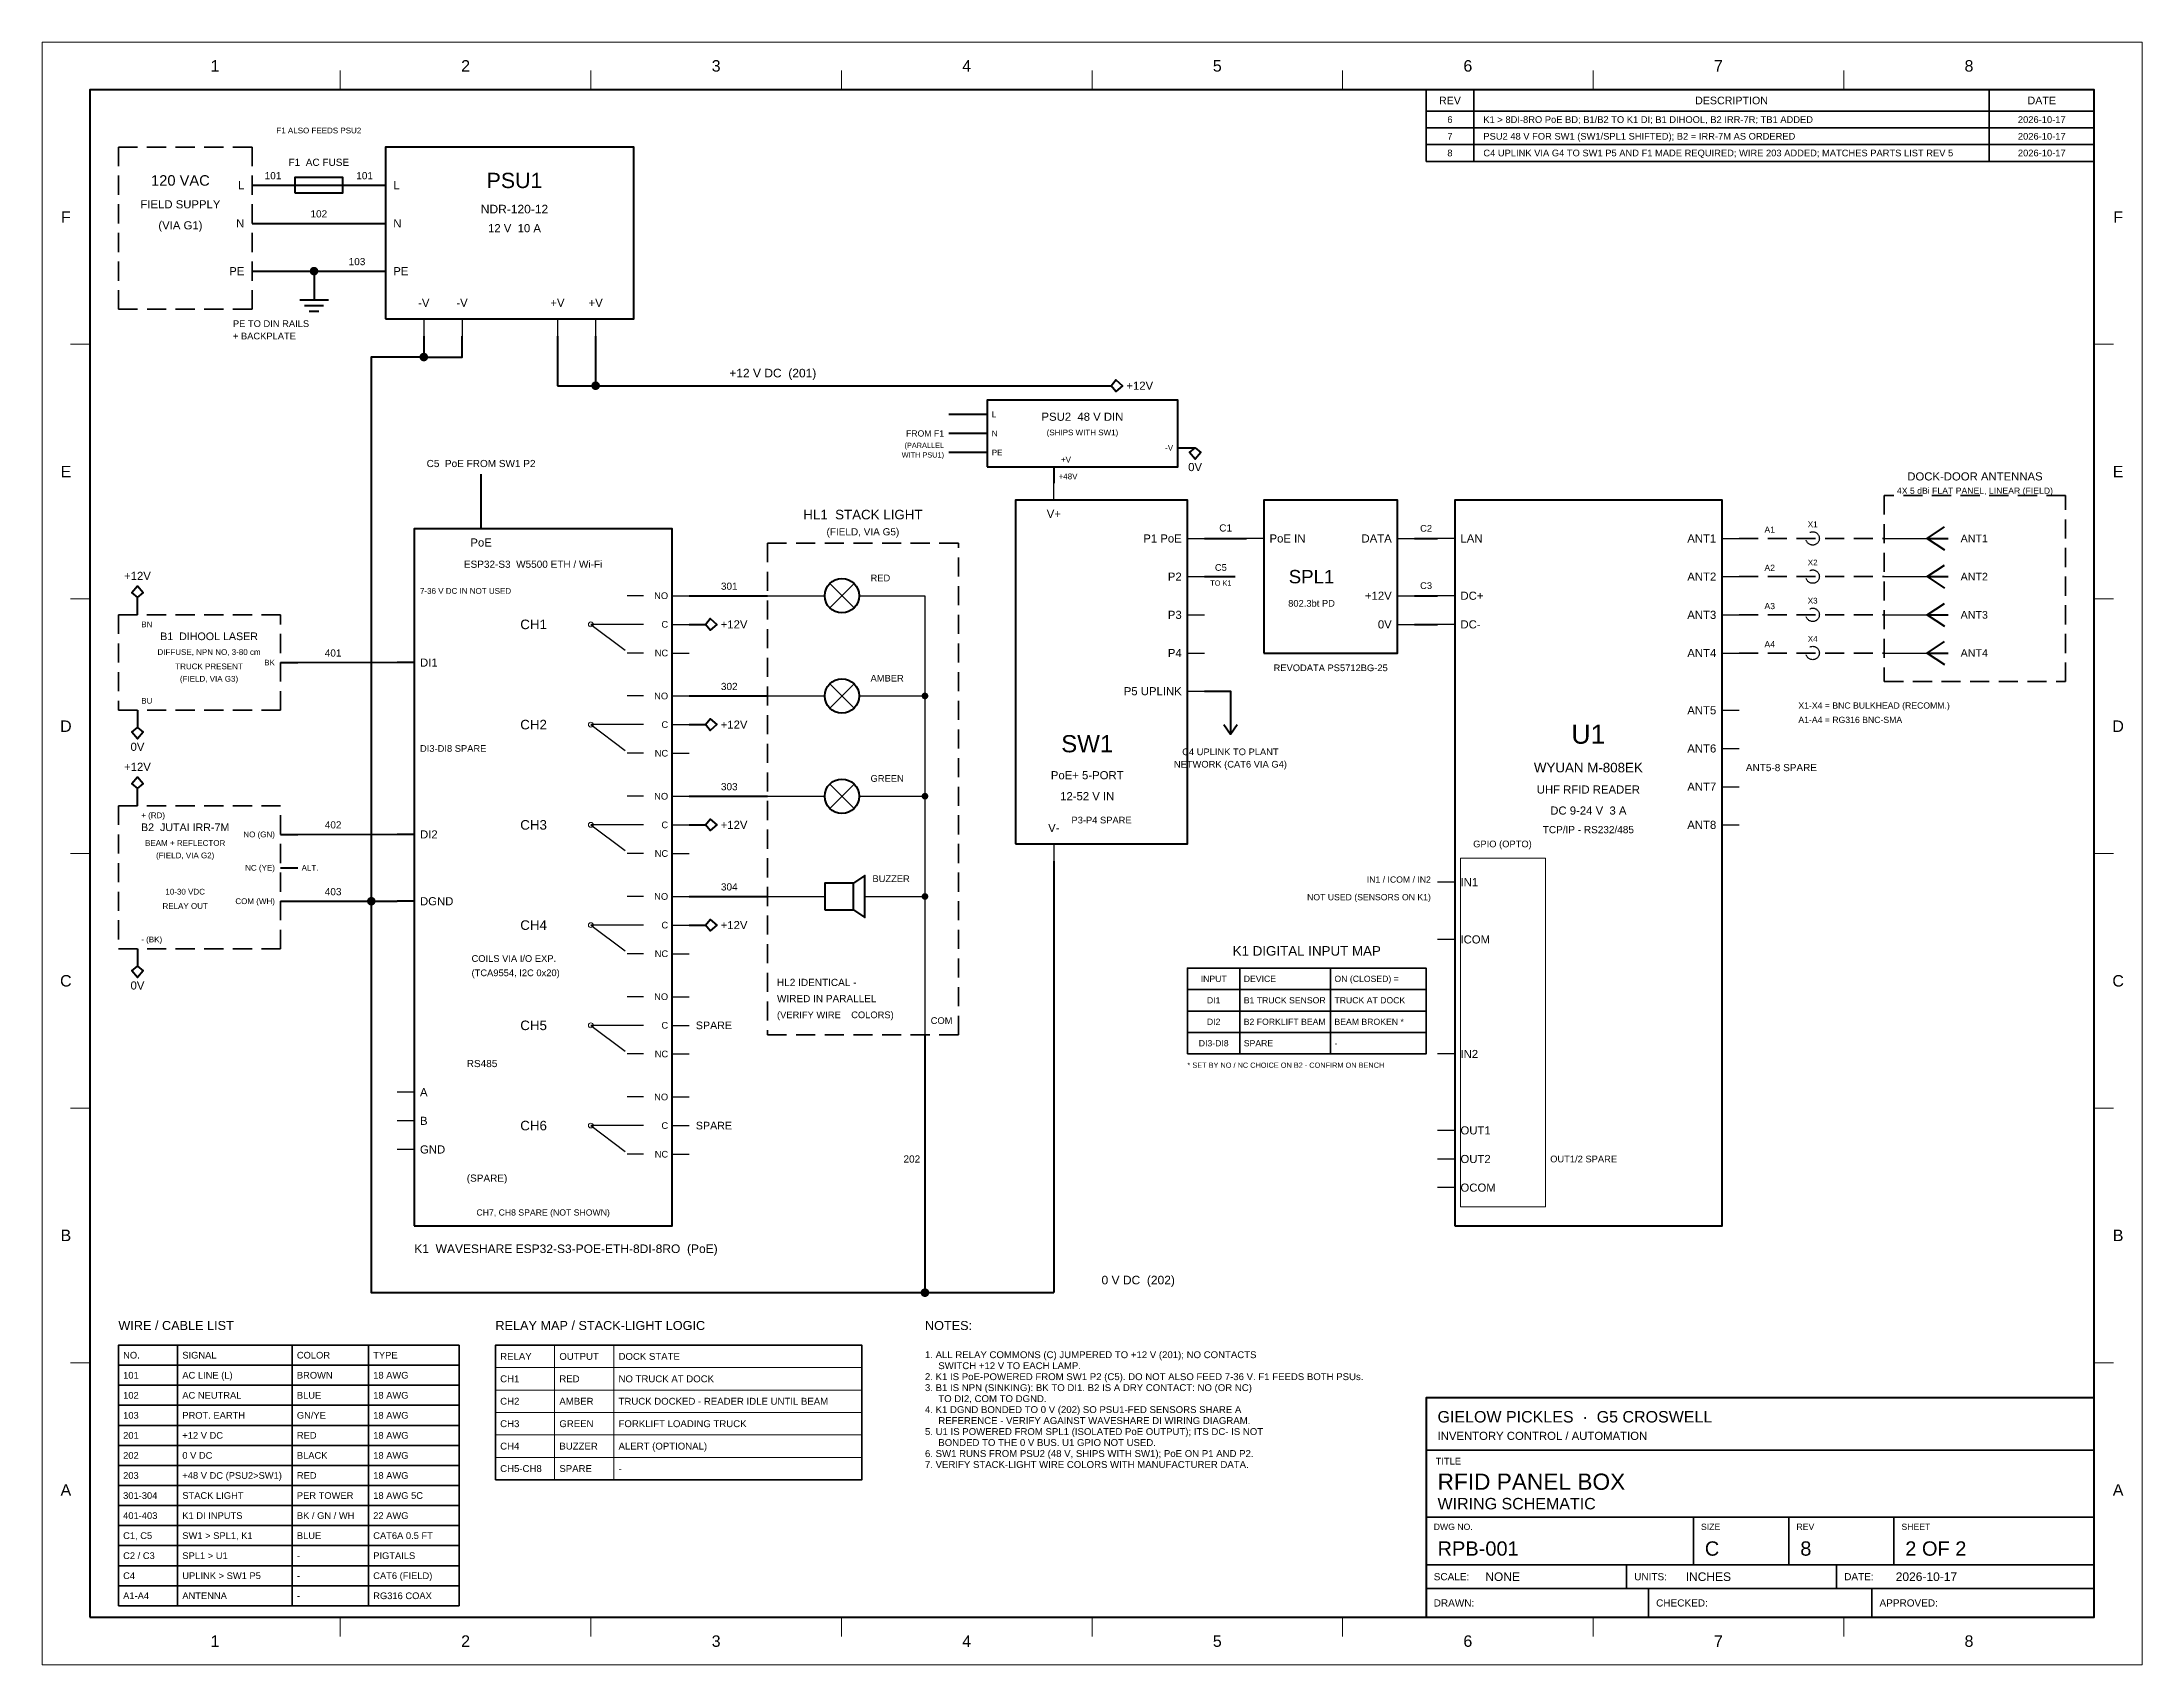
# Model space of a CAD drawing. Header units: inches. Extents: x -4.4 to 87.6, y -9.6 to 24.4.
# Drawn here: x 43.6 to 87.6, y -9.6 to 24.4 of the extents above; entities that cross this region are included whole.
import ezdxf
from ezdxf.enums import TextEntityAlignment as Align

# ---------------------------------------------------------------- set-up
doc = ezdxf.new("R2010")
doc.units = ezdxf.units.IN
doc.header["$MEASUREMENT"] = 0
doc.linetypes.add('DASH_RPB', pattern=[0.6, 0.4, -0.2])
for name, color, linetype, lineweight in [('BORDER', 7, 'Continuous', 70), ('DEVICE_DETAIL', 7, 'Continuous', 18), ('DEVICE_TEXT', 7, 'Continuous', 25), ('DEVICES', 7, 'Continuous', 50), ('FIELD_DEVICES', 7, 'DASH_RPB', 35), ('JUNCTIONS', 7, 'Continuous', 25), ('NET_LABELS', 7, 'Continuous', 25), ('NOTES', 7, 'Continuous', 25), ('TITLE', 7, 'Continuous', 35), ('TITLE_TEXT', 7, 'Continuous', 25)]:
    doc.layers.add(name, color=color, linetype=linetype, lineweight=lineweight)
for name, color, linetype, lineweight, true_color in [('RESERVED', 30, 'DASH_RPB', 25, 0xc87800), ('W_0V', 7, 'Continuous', 50, 0x141414), ('W_12V_POS', 1, 'Continuous', 50, 0xdc141e), ('W_AC_L', 34, 'Continuous', 50, 0x82461e), ('W_AC_N', 5, 'Continuous', 50, 0x1e5ad2), ('W_AC_PE', 3, 'Continuous', 50, 0x28963c), ('W_COAX', 8, 'DASH_RPB', 35, 0x5a5a5a), ('W_ETH', 4, 'Continuous', 50, 0x2896dc), ('W_POE', 5, 'Continuous', 60, 0x143caa), ('W_SIGNAL', 6, 'Continuous', 35, 0x9632aa), ('W_STACKLIGHT', 30, 'Continuous', 60, 0xe17800)]:
    doc.layers.add(name, color=color, linetype=linetype, lineweight=lineweight, true_color=true_color)
doc.styles.get("Standard").update_dxf_attribs({"font": 'arial.ttf'})

msp = doc.modelspace()

# ---------------------------------------------------------------- texts
at = {"layer": 'BORDER'}
for s, p in [('1', (47.225, 23.9)), ('2', (52.475, 23.9)), ('3', (57.725, 23.9)), ('4', (62.975, 23.9)), ('5', (68.225, 23.9)), ('6', (73.475, 23.9)), ('7', (78.725, 23.9)), ('8', (83.975, 23.9)), ('F', (44.1, 20.733)), ('F', (87.1, 20.733)), ('E', (44.1, 15.4)), ('E', (87.1, 15.4)), ('D', (44.1, 10.067)), ('D', (87.1, 10.067)), ('C', (44.1, 4.733)), ('C', (87.1, 4.733)), ('B', (44.1, -0.6)), ('B', (87.1, -0.6)), ('A', (44.1, -5.933)), ('A', (87.1, -5.933)), ('1', (47.225, -9.1)), ('2', (52.475, -9.1)), ('3', (57.725, -9.1)), ('4', (62.975, -9.1)), ('5', (68.225, -9.1)), ('6', (73.475, -9.1)), ('7', (78.725, -9.1)), ('8', (83.975, -9.1))]:
    msp.add_text(s, height=0.24, dxfattribs=at).set_placement(p, align=Align.MIDDLE_CENTER)
at = {"layer": 'DEVICE_TEXT'}
for s, height, p in [('120 VAC', 0.22, (46.5, 21.5)), ('PSU1', 0.32, (53.5, 21.5)), ('FIELD SUPPLY', 0.17, (46.5, 21)), ('NDR-120-12', 0.18, (53.5, 20.9)), ('(VIA G1)', 0.17, (46.5, 20.56)), ('12 V  10 A', 0.17, (53.5, 20.5)), ('PSU2  48 V DIN', 0.17, (65.4, 16.55)), ('(SHIPS WITH SW1)', 0.12, (65.4, 16.22)), ('4X 5 dBi FLAT PANEL, LINEAR (FIELD)', 0.13, (84.1, 15)), ('DOCK-DOOR ANTENNAS', 0.17, (84.1, 15.3)), ('HL1  STACK LIGHT', 0.2, (60.8, 14.5)), ('(FIELD, VIA G5)', 0.15, (60.8, 14.14)), ('SPL1', 0.28, (70.2, 13.2)), ('802.3bt PD', 0.14, (70.2, 12.64)), ('B1  DIHOOL LASER', 0.16, (47.1, 11.95)), ('CH1', 0.2, (53.9, 12.2)), ('DIFFUSE, NPN NO, 3-80 cm', 0.12, (47.1, 11.62)), ('TRUCK PRESENT', 0.12, (47.1, 11.32)), ('(FIELD, VIA G3)', 0.12, (47.1, 11.06)), ('CH2', 0.2, (53.9, 10.1)), ('SW1', 0.36, (65.5, 9.7)), ('U1', 0.4, (76, 9.9)), ('WYUAN M-808EK', 0.2, (76, 9.2)), ('PoE+ 5-PORT', 0.17, (65.5, 9.04)), ('UHF RFID READER', 0.17, (76, 8.74)), ('12-52 V IN', 0.17, (65.5, 8.6)), ('DC 9-24 V  3 A', 0.17, (76, 8.3)), ('B2  JUTAI IRR-7M', 0.16, (46.6, 7.95)), ('CH3', 0.2, (53.9, 8)), ('P3-P4 SPARE', 0.14, (65.8, 8.1)), ('TCP/IP - RS232/485', 0.15, (76, 7.9)), ('BEAM + REFLECTOR', 0.12, (46.6, 7.62)), ('GPIO (OPTO)', 0.14, (74.2, 7.6)), ('(FIELD, VIA G2)', 0.12, (46.6, 7.36)), ('10-30 VDC', 0.12, (46.6, 6.6)), ('RELAY OUT', 0.12, (46.6, 6.3)), ('CH4', 0.2, (53.9, 5.9)), ('CH5', 0.2, (53.9, 3.8)), ('CH6', 0.2, (53.9, 1.7)), ('CH7, CH8 SPARE (NOT SHOWN)', 0.13, (54.1, -0.12))]:
    msp.add_text(s, height=height, dxfattribs=at).set_placement(p, align=Align.MIDDLE_CENTER)
for s, height, p in [('F1  AC FUSE', 0.15, (49.4, 21.76)), ('-V', 0.17, (51.6, 18.8)), ('-V', 0.17, (52.4, 18.8)), ('+V', 0.17, (54.4, 18.8)), ('+V', 0.17, (55.2, 18.8)), ('V-', 0.17, (64.8, 7.8))]:
    msp.add_text(s, height=height, dxfattribs=at).set_placement(p, align=Align.BOTTOM_CENTER)
for s, height, p in [('L', 0.17, (47.84, 21.4)), ('N', 0.17, (47.84, 20.6)), ('PE', 0.17, (47.84, 19.6)), ('-V', 0.12, (67.3, 15.9)), ('P1 PoE', 0.17, (67.48, 14)), ('DATA', 0.17, (71.88, 14)), ('ANT1', 0.17, (78.68, 14)), ('P2', 0.17, (67.48, 13.2)), ('ANT2', 0.17, (78.68, 13.2)), ('NO', 0.14, (56.72, 12.8)), ('+12V', 0.17, (71.88, 12.8)), ('P3', 0.17, (67.48, 12.4)), ('ANT3', 0.17, (78.68, 12.4)), ('C', 0.14, (56.72, 12.2)), ('0V', 0.17, (71.88, 12.2)), ('BK', 0.12, (48.48, 11.4)), ('NC', 0.14, (56.72, 11.6)), ('P4', 0.17, (67.48, 11.6)), ('ANT4', 0.17, (78.68, 11.6)), ('NO', 0.14, (56.72, 10.7)), ('P5 UPLINK', 0.17, (67.48, 10.8)), ('C', 0.14, (56.72, 10.1)), ('ANT5', 0.17, (78.68, 10.4)), ('ANT6', 0.17, (78.68, 9.6)), ('NC', 0.14, (56.72, 9.5)), ('ANT7', 0.17, (78.68, 8.8)), ('NO', 0.14, (56.72, 8.6)), ('C', 0.14, (56.72, 8)), ('ANT8', 0.17, (78.68, 8)), ('NO (GN)', 0.12, (48.48, 7.8)), ('NC (YE)', 0.12, (48.48, 7.1)), ('NC', 0.14, (56.72, 7.4)), ('COM (WH)', 0.12, (48.48, 6.4)), ('NO', 0.14, (56.72, 6.5)), ('C', 0.14, (56.72, 5.9)), ('NC', 0.14, (56.72, 5.3)), ('NO', 0.14, (56.72, 4.4)), ('C', 0.14, (56.72, 3.8)), ('NC', 0.14, (56.72, 3.2)), ('NO', 0.14, (56.72, 2.3)), ('C', 0.14, (56.72, 1.7)), ('NC', 0.14, (56.72, 1.1))]:
    msp.add_text(s, height=height, dxfattribs=at).set_placement(p, align=Align.MIDDLE_RIGHT)
for s, height, p in [('L', 0.17, (50.96, 21.4)), ('N', 0.17, (50.96, 20.6)), ('PE', 0.17, (50.96, 19.6)), ('L', 0.12, (63.5, 16.6)), ('N', 0.12, (63.5, 16.2)), ('PE', 0.12, (63.5, 15.8)), ('+V', 0.12, (64.95, 15.65)), ('PoE IN', 0.17, (69.32, 14)), ('LAN', 0.17, (73.32, 14)), ('ANT1', 0.16, (83.8, 14)), ('ESP32-S3  W5500 ETH / Wi-Fi', 0.15, (52.44, 13.46)), ('ANT2', 0.16, (83.8, 13.2)), ('7-36 V DC IN NOT USED', 0.12, (51.52, 12.9)), ('DC+', 0.17, (73.32, 12.8)), ('ANT3', 0.16, (83.8, 12.4)), ('BN', 0.12, (45.68, 12.2)), ('DC-', 0.17, (73.32, 12.2)), ('DI1', 0.17, (51.52, 11.4)), ('ANT4', 0.16, (83.8, 11.6)), ('BU', 0.12, (45.68, 10.6)), ('DI3-DI8 SPARE', 0.14, (51.52, 9.6)), ('ANT5-8 SPARE', 0.15, (79.3, 9.2)), ('+ (RD)', 0.12, (45.68, 8.2)), ('DI2', 0.17, (51.52, 7.8)), ('ALT.', 0.12, (49.04, 7.1)), ('IN1', 0.17, (73.32, 6.8)), ('DGND', 0.17, (51.52, 6.4)), ('- (BK)', 0.12, (45.68, 5.6)), ('ICOM', 0.17, (73.32, 5.6)), ('COILS VIA I/O EXP.', 0.14, (52.6, 5.2)), ('(TCA9554, I2C 0x20)', 0.14, (52.6, 4.9)), ('WIRED IN PARALLEL', 0.15, (59, 4.36)), ('HL2 IDENTICAL -', 0.15, (59, 4.7)), ('(VERIFY WIRE', 0.14, (59, 4.02)), (' COLORS)', 0.14, (60.5, 4.02)), ('COM', 0.14, (62.22, 3.9)), ('SPARE', 0.16, (57.3, 3.8)), ('IN2', 0.17, (73.32, 3.2)), ('RS485', 0.15, (52.5, 3)), ('A', 0.17, (51.52, 2.4)), ('B', 0.17, (51.52, 1.8)), ('SPARE', 0.16, (57.3, 1.7)), ('OUT1', 0.17, (73.32, 1.6)), ('GND', 0.17, (51.52, 1.2)), ('OUT2', 0.17, (73.32, 1)), ('OUT1/2 SPARE', 0.14, (75.2, 1)), ('(SPARE)', 0.15, (52.5, 0.6)), ('OCOM', 0.17, (73.32, 0.4)), ('K1  WAVESHARE ESP32-S3-POE-ETH-8DI-8RO  (PoE)', 0.18, (51.4, -0.88))]:
    msp.add_text(s, height=height, dxfattribs=at).set_placement(p, align=Align.MIDDLE_LEFT)
for s, height, p in [('V+', 0.17, (64.8, 14.6)), ('PoE', 0.17, (52.8, 14)), ('REVODATA PS5712BG-25', 0.14, (70.6, 11.36))]:
    msp.add_text(s, height=height, dxfattribs=at).set_placement(p, align=Align.TOP_CENTER)
for s, p in [('RED', (60.96, 13.06)), ('AMBER', (60.96, 10.96)), ('GREEN', (60.96, 8.86)), ('BUZZER', (61, 6.76))]:
    msp.add_text(s, height=0.14, dxfattribs=at).set_placement(p, align=Align.BOTTOM_LEFT)
at = {"layer": 'NET_LABELS'}
for s, height, p in [('F1 ALSO FEEDS PSU2', 0.12, (49.4, 22.45)), ('101', 0.15, (48.44, 21.48)), ('101', 0.15, (50.36, 21.48)), ('102', 0.15, (49.4, 20.68)), ('103', 0.15, (50.2, 19.68)), ('C5  PoE FROM SW1 P2', 0.15, (52.8, 15.45)), ('C1', 0.15, (68.4, 14.1)), ('C2', 0.14, (72.6, 14.1)), ('A1', 0.13, (79.8, 14.08)), ('+12V', 0.17, (45.6, 13.08)), ('C5', 0.14, (68.3, 13.28)), ('A2', 0.13, (79.8, 13.28)), ('301', 0.15, (58, 12.88)), ('C3', 0.14, (72.6, 12.9)), ('A3', 0.13, (79.8, 12.48)), ('401', 0.15, (49.7, 11.48)), ('A4', 0.13, (79.8, 11.68)), ('302', 0.15, (58, 10.78)), ('+12V', 0.17, (45.6, 9.08)), ('303', 0.15, (58, 8.68)), ('402', 0.15, (49.7, 7.88)), ('403', 0.15, (49.7, 6.48)), ('304', 0.15, (58, 6.58))]:
    msp.add_text(s, height=height, dxfattribs=at).set_placement(p, align=Align.BOTTOM_CENTER)
for s, height, p in [('PE TO DIN RAILS', 0.14, (47.6, 18.5)), ('+ BACKPLATE', 0.14, (47.6, 18.24)), ('+12V', 0.17, (66.32, 17.2)), ('+48V', 0.12, (64.9, 15.3)), ('+12V', 0.17, (57.82, 12.2)), ('+12V', 0.17, (57.82, 10.1)), ('+12V', 0.17, (57.82, 8)), ('+12V', 0.17, (57.82, 5.9))]:
    msp.add_text(s, height=height, dxfattribs=at).set_placement(p, align=Align.MIDDLE_LEFT)
for s, p in [('+12 V DC  (201)', (58, 17.32)), ('0 V DC  (202)', (65.8, -1.68))]:
    msp.add_text(s, height=0.18, dxfattribs=at).set_placement(p, align=Align.BOTTOM_LEFT)
for s, height, p in [('(PARALLEL', 0.11, (62.5, 15.95)), ('FROM F1', 0.13, (62.5, 16.2)), ('WITH PSU1)', 0.11, (62.5, 15.75))]:
    msp.add_text(s, height=height, dxfattribs=at).set_placement(p, align=Align.MIDDLE_RIGHT)
for s, height, p in [('0V', 0.17, (67.76, 15.58)), ('TO K1', 0.11, (68.3, 13.12)), ('0V', 0.17, (45.6, 9.72)), ('NETWORK (CAT6 VIA G4)', 0.14, (68.5, 9.34)), ('C4 UPLINK TO PLANT', 0.14, (68.5, 9.6)), ('0V', 0.17, (45.6, 4.72))]:
    msp.add_text(s, height=height, dxfattribs=at).set_placement(p, align=Align.TOP_CENTER)
for s, height, p in [('IN1 / ICOM / IN2', 0.13, (72.7, 6.75)), ('202', 0.15, (62, 0.88))]:
    msp.add_text(s, height=height, dxfattribs=at).set_placement(p, align=Align.BOTTOM_RIGHT)
msp.add_text('NOT USED (SENSORS ON K1)', height=0.13, dxfattribs=at).set_placement((72.7, 6.55), align=Align.TOP_RIGHT)
at = {"layer": 'NOTES'}
for s, p in [('1. ALL RELAY COMMONS (C) JUMPERED TO +12 V (201); NO CONTACTS', (62.1, -3.1)), ('2. K1 IS PoE-POWERED FROM SW1 P2 (C5). DO NOT ALSO FEED 7-36 V. F1 FEEDS BOTH PSUs.', (62.1, -3.56)), ('SWITCH +12 V TO EACH LAMP.', (62.38, -3.33)), ('3. B1 IS NPN (SINKING): BK TO DI1. B2 IS A DRY CONTACT: NO (OR NC)', (62.1, -3.79)), ('TO DI2, COM TO DGND.', (62.38, -4.02)), ('4. K1 DGND BONDED TO 0 V (202) SO PSU1-FED SENSORS SHARE A', (62.1, -4.25)), ('5. U1 IS POWERED FROM SPL1 (ISOLATED PoE OUTPUT); ITS DC- IS NOT', (62.1, -4.71)), ('REFERENCE - VERIFY AGAINST WAVESHARE DI WIRING DIAGRAM.', (62.38, -4.48)), ('6. SW1 RUNS FROM PSU2 (48 V, SHIPS WITH SW1); PoE ON P1 AND P2.', (62.1, -5.17)), ('BONDED TO THE 0 V BUS. U1 GPIO NOT USED.', (62.38, -4.94)), ('7. VERIFY STACK-LIGHT WIRE COLORS WITH MANUFACTURER DATA.', (62.1, -5.4))]:
    msp.add_text(s, height=0.144, dxfattribs=at).set_placement(p, align=Align.MIDDLE_LEFT)
at = {"layer": 'RESERVED'}
for s, p in [('X1', (80.7, 14.2)), ('X2', (80.7, 13.4)), ('X3', (80.7, 12.6)), ('X4', (80.7, 11.8))]:
    msp.add_text(s, height=0.12, dxfattribs=at).set_placement(p, align=Align.BOTTOM_CENTER)
for s, p in [('X1-X4 = BNC BULKHEAD (RECOMM.)', (80.4, 10.5)), ('A1-A4 = RG316 BNC-SMA', (80.4, 10.2))]:
    msp.add_text(s, height=0.13, dxfattribs=at).set_placement(p, align=Align.MIDDLE_LEFT)
at = {"layer": 'TITLE_TEXT'}
for s, height, p in [('REV', 0.16, (73.1, 23.175)), ('DESCRIPTION', 0.16, (79, 23.175)), ('DATE', 0.16, (85.5, 23.175)), ('6', 0.14, (73.1, 22.775)), ('7', 0.14, (73.1, 22.425)), ('2026-10-17', 0.14, (85.5, 22.775)), ('2026-10-17', 0.14, (85.5, 22.425)), ('8', 0.14, (73.1, 22.075)), ('2026-10-17', 0.14, (85.5, 22.075)), ('INPUT', 0.13, (68.15, 4.775)), ('DI1', 0.13, (68.15, 4.325)), ('DI2', 0.13, (68.15, 3.875)), ('DI3-DI8', 0.13, (68.15, 3.425))]:
    msp.add_text(s, height=height, dxfattribs=at).set_placement(p, align=Align.MIDDLE_CENTER)
for s, height, p in [('K1 > 8DI-8RO PoE BD; B1/B2 TO K1 DI; B1 DIHOOL, B2 IRR-7R; TB1 ADDED', 0.14, (73.8, 22.775)), ('PSU2 48 V FOR SW1 (SW1/SPL1 SHIFTED); B2 = IRR-7M AS ORDERED', 0.14, (73.8, 22.425)), ('C4 UPLINK VIA G4 TO SW1 P5 AND F1 MADE REQUIRED; WIRE 203 ADDED; MATCHES PARTS LIST REV 5', 0.14, (73.8, 22.075)), ('DEVICE', 0.13, (68.78, 4.775)), ('ON (CLOSED) =', 0.13, (70.68, 4.775)), ('B1 TRUCK SENSOR', 0.13, (68.78, 4.325)), ('TRUCK AT DOCK', 0.13, (70.68, 4.325)), ('B2 FORKLIFT BEAM', 0.13, (68.78, 3.875)), ('BEAM BROKEN *', 0.13, (70.68, 3.875)), ('SPARE', 0.13, (68.78, 3.425)), ('-', 0.13, (70.68, 3.425)), ('NO.', 0.14, (45.3, -3.11)), ('SIGNAL', 0.14, (46.54, -3.11)), ('COLOR', 0.14, (48.94, -3.11)), ('TYPE', 0.14, (50.54, -3.11)), ('RELAY', 0.144, (53.2, -3.135)), ('OUTPUT', 0.144, (54.44, -3.135)), ('DOCK STATE', 0.144, (55.68, -3.135)), ('101', 0.14, (45.3, -3.53)), ('AC LINE (L)', 0.14, (46.54, -3.53)), ('BROWN', 0.14, (48.94, -3.53)), ('18 AWG', 0.14, (50.54, -3.53)), ('102', 0.14, (45.3, -3.95)), ('AC NEUTRAL', 0.14, (46.54, -3.95)), ('BLUE', 0.14, (48.94, -3.95)), ('18 AWG', 0.14, (50.54, -3.95)), ('CH1', 0.144, (53.2, -3.605)), ('RED', 0.144, (54.44, -3.605)), ('NO TRUCK AT DOCK', 0.144, (55.68, -3.605)), ('103', 0.14, (45.3, -4.37)), ('PROT. EARTH', 0.14, (46.54, -4.37)), ('GN/YE', 0.14, (48.94, -4.37)), ('18 AWG', 0.14, (50.54, -4.37)), ('CH2', 0.144, (53.2, -4.075)), ('AMBER', 0.144, (54.44, -4.075)), ('TRUCK DOCKED - READER IDLE UNTIL BEAM', 0.144, (55.68, -4.075)), ('GIELOW PICKLES  ·  G5 CROSWELL', 0.24, (72.84, -4.4)), ('201', 0.14, (45.3, -4.79)), ('+12 V DC', 0.14, (46.54, -4.79)), ('RED', 0.14, (48.94, -4.79)), ('18 AWG', 0.14, (50.54, -4.79)), ('CH3', 0.144, (53.2, -4.545)), ('GREEN', 0.144, (54.44, -4.545)), ('FORKLIFT LOADING TRUCK', 0.144, (55.68, -4.545)), ('INVENTORY CONTROL / AUTOMATION', 0.17, (72.84, -4.8)), ('202', 0.14, (45.3, -5.21)), ('0 V DC', 0.14, (46.54, -5.21)), ('BLACK', 0.14, (48.94, -5.21)), ('18 AWG', 0.14, (50.54, -5.21)), ('CH4', 0.144, (53.2, -5.015)), ('BUZZER', 0.144, (54.44, -5.015)), ('ALERT (OPTIONAL)', 0.144, (55.68, -5.015)), ('203', 0.14, (45.3, -5.63)), ('+48 V DC (PSU2>SW1)', 0.14, (46.54, -5.63)), ('RED', 0.14, (48.94, -5.63)), ('18 AWG', 0.14, (50.54, -5.63)), ('CH5-CH8', 0.144, (53.2, -5.485)), ('SPARE', 0.144, (54.44, -5.485)), ('-', 0.144, (55.68, -5.485)), ('RFID PANEL BOX', 0.34, (72.84, -5.76)), ('301-304', 0.14, (45.3, -6.05)), ('STACK LIGHT', 0.14, (46.54, -6.05)), ('PER TOWER', 0.14, (48.94, -6.05)), ('18 AWG 5C', 0.14, (50.54, -6.05)), ('WIRING SCHEMATIC', 0.24, (72.84, -6.22)), ('401-403', 0.14, (45.3, -6.47)), ('K1 DI INPUTS', 0.14, (46.54, -6.47)), ('BK / GN / WH', 0.14, (48.94, -6.47)), ('22 AWG', 0.14, (50.54, -6.47)), ('C1, C5', 0.14, (45.3, -6.89)), ('SW1 > SPL1, K1', 0.14, (46.54, -6.89)), ('BLUE', 0.14, (48.94, -6.89)), ('CAT6A 0.5 FT', 0.14, (50.54, -6.89)), ('RPB-001', 0.3, (72.84, -7.16)), ('C', 0.3, (78.44, -7.16)), ('8', 0.3, (80.44, -7.16)), ('2 OF 2', 0.3, (82.64, -7.16)), ('C2 / C3', 0.14, (45.3, -7.31)), ('SPL1 > U1', 0.14, (46.54, -7.31)), ('-', 0.14, (48.94, -7.31)), ('PIGTAILS', 0.14, (50.54, -7.31)), ('C4', 0.14, (45.3, -7.73)), ('UPLINK > SW1 P5', 0.14, (46.54, -7.73)), ('-', 0.14, (48.94, -7.73)), ('CAT6 (FIELD)', 0.14, (50.54, -7.73)), ('SCALE:', 0.15, (72.76, -7.75)), ('NONE', 0.18, (73.84, -7.75)), ('UNITS:', 0.15, (76.96, -7.75)), ('INCHES', 0.18, (78.04, -7.75)), ('DATE:', 0.15, (81.36, -7.75)), ('2026-10-17', 0.18, (82.44, -7.75)), ('A1-A4', 0.14, (45.3, -8.15)), ('ANTENNA', 0.14, (46.54, -8.15)), ('-', 0.14, (48.94, -8.15)), ('RG316 COAX', 0.14, (50.54, -8.15)), ('DRAWN:', 0.15, (72.76, -8.3)), ('CHECKED:', 0.15, (77.42, -8.3)), ('APPROVED:', 0.15, (82.1, -8.3))]:
    msp.add_text(s, height=height, dxfattribs=at).set_placement(p, align=Align.MIDDLE_LEFT)
msp.add_text('K1 DIGITAL INPUT MAP', height=0.2, dxfattribs=at).set_placement((70.1, 5.2), align=Align.BOTTOM_CENTER)
for s, height, p in [('* SET BY NO / NC CHOICE ON B2 - CONFIRM ON BENCH', 0.11, (67.6, 3.02)), ('TITLE', 0.14, (72.8, -5.26)), ('DWG NO.', 0.13, (72.76, -6.64)), ('SIZE', 0.13, (78.36, -6.64)), ('REV', 0.13, (80.36, -6.64)), ('SHEET', 0.13, (82.56, -6.64))]:
    msp.add_text(s, height=height, dxfattribs=at).set_placement(p, align=Align.TOP_LEFT)
for s, p in [('WIRE / CABLE LIST', (45.2, -2.64)), ('RELAY MAP / STACK-LIGHT LOGIC', (53.1, -2.64)), ('NOTES:', (62.1, -2.64))]:
    msp.add_text(s, height=0.19, dxfattribs=at).set_placement(p, align=Align.BOTTOM_LEFT)

# ---------------------------------------------------------------- linework, layer by layer
at = {"layer": 'BORDER', "lineweight": 13}
msp.add_lwpolyline([(43.6, -9.6), (87.6, -9.6), (87.6, 24.4), (43.6, 24.4)], close=True, dxfattribs=at)
at = {"layer": 'BORDER', "lineweight": 18}
for points in [[(49.85, 23.4), (49.85, 23.8)], [(55.1, 23.4), (55.1, 23.8)], [(60.35, 23.4), (60.35, 23.8)], [(65.6, 23.4), (65.6, 23.8)], [(70.85, 23.4), (70.85, 23.8)], [(76.1, 23.4), (76.1, 23.8)], [(81.35, 23.4), (81.35, 23.8)], [(44.6, 18.067), (44.2, 18.067)], [(86.6, 18.067), (87, 18.067)], [(44.6, 12.733), (44.2, 12.733)], [(86.6, 12.733), (87, 12.733)], [(44.6, 7.4), (44.2, 7.4)], [(86.6, 7.4), (87, 7.4)], [(44.6, 2.067), (44.2, 2.067)], [(86.6, 2.067), (87, 2.067)], [(44.6, -3.267), (44.2, -3.267)], [(86.6, -3.267), (87, -3.267)], [(49.85, -8.6), (49.85, -9)], [(55.1, -8.6), (55.1, -9)], [(60.35, -8.6), (60.35, -9)], [(65.6, -8.6), (65.6, -9)], [(70.85, -8.6), (70.85, -9)], [(76.1, -8.6), (76.1, -9)], [(81.35, -8.6), (81.35, -9)]]:
    msp.add_lwpolyline(points, dxfattribs=at)
at = {"layer": 'BORDER'}
msp.add_lwpolyline([(44.6, -8.6), (86.6, -8.6), (86.6, 23.4), (44.6, 23.4)], close=True, dxfattribs=at)
at = {"layer": 'DEVICE_DETAIL', "lineweight": 25}
for points in [[(82.2, 14), (83.1, 14)], [(82.2, 13.2), (83.1, 13.2)], [(56.2, 12.8), (55.86, 12.8)], [(58.8, 12.8), (60, 12.8)], [(60.106, 12.546), (60.614, 13.054)], [(60.106, 13.054), (60.614, 12.546)], [(60.72, 12.8), (62.1, 12.8)], [(62.1, 12.8), (62.1, 3.6)], [(82.2, 12.4), (83.1, 12.4)], [(56.2, 12.2), (55.1, 12.2)], [(55.1, 12.2), (55.82, 11.66)], [(56.2, 11.6), (55.86, 11.6)], [(82.2, 11.6), (83.1, 11.6)], [(56.2, 10.7), (55.86, 10.7)], [(58.8, 10.7), (60, 10.7)], [(60.106, 10.446), (60.614, 10.954)], [(60.106, 10.954), (60.614, 10.446)], [(60.72, 10.7), (62.1, 10.7)], [(56.2, 10.1), (55.1, 10.1)], [(55.1, 10.1), (55.82, 9.56)], [(56.2, 9.5), (55.86, 9.5)], [(60.106, 8.346), (60.614, 8.854)], [(60.106, 8.854), (60.614, 8.346)], [(56.2, 8.6), (55.86, 8.6)], [(58.8, 8.6), (60, 8.6)], [(60.72, 8.6), (62.1, 8.6)], [(56.2, 8), (55.1, 8)], [(55.1, 8), (55.82, 7.46)], [(56.2, 7.4), (55.86, 7.4)], [(56.2, 6.5), (55.86, 6.5)], [(58.8, 6.5), (60, 6.5)], [(60.84, 6.5), (62.1, 6.5)], [(56.2, 5.9), (55.1, 5.9)], [(55.1, 5.9), (55.82, 5.36)], [(56.2, 5.3), (55.86, 5.3)], [(56.2, 4.4), (55.86, 4.4)], [(56.2, 3.8), (55.1, 3.8)], [(55.1, 3.8), (55.82, 3.26)], [(56.2, 3.2), (55.86, 3.2)], [(56.2, 2.3), (55.86, 2.3)], [(56.2, 1.7), (55.1, 1.7)], [(55.1, 1.7), (55.82, 1.16)], [(56.2, 1.1), (55.86, 1.1)]]:
    msp.add_lwpolyline(points, dxfattribs=at)
at = {"layer": 'DEVICE_DETAIL'}
msp.add_lwpolyline([(73.32, 0), (75.1, 0), (75.1, 7.3), (73.32, 7.3)], close=True, dxfattribs=at)
for centre in [(55.1, 12.2), (55.1, 10.1), (55.1, 8), (55.1, 5.9), (55.1, 3.8), (55.1, 1.7)]:
    msp.add_circle(centre, 0.05, dxfattribs=at)
at = {"layer": 'DEVICES'}
for points in [[(50.8, 18.6), (56, 18.6), (56, 22.2), (50.8, 22.2)], [(48.9, 21.24), (49.9, 21.24), (49.9, 21.56), (48.9, 21.56)], [(63.4, 15.5), (67.4, 15.5), (67.4, 16.9), (63.4, 16.9)], [(64, 7.6), (67.6, 7.6), (67.6, 14.8), (64, 14.8)], [(69.2, 11.6), (72, 11.6), (72, 14.8), (69.2, 14.8)], [(73.2, -0.4), (78.8, -0.4), (78.8, 14.8), (73.2, 14.8)], [(51.4, -0.4), (56.8, -0.4), (56.8, 14.2), (51.4, 14.2)], [(60, 6.22), (60.6, 6.22), (60.6, 6.78), (60, 6.78)]]:
    msp.add_lwpolyline(points, close=True, dxfattribs=at)
for points in [[(48.9, 21.4), (49.9, 21.4)], [(63.4, 16.6), (63.04, 16.6)], [(63.4, 16.2), (63.04, 16.2)], [(67.4, 15.9), (67.76, 15.9)], [(63.4, 15.8), (63.04, 15.8)], [(64.8, 15.5), (64.8, 15.16)], [(52.8, 14.2), (52.8, 14.56)], [(83.1, 14), (83.46, 14.24)], [(83.1, 14), (83.46, 13.76)], [(83.1, 14), (83.54, 14)], [(83.1, 13.2), (83.46, 13.44)], [(83.1, 13.2), (83.46, 12.96)], [(83.1, 13.2), (83.54, 13.2)], [(45.6, 12.4), (45.6, 12.76)], [(83.1, 12.4), (83.46, 12.64)], [(83.1, 12.4), (83.46, 12.16)], [(83.1, 12.4), (83.54, 12.4)], [(83.1, 11.6), (83.46, 11.84)], [(83.1, 11.6), (83.46, 11.36)], [(83.1, 11.6), (83.54, 11.6)], [(48.6, 11.4), (48.96, 11.4)], [(51.4, 11.4), (51.04, 11.4)], [(45.6, 10.4), (45.6, 10.04)], [(45.6, 8.4), (45.6, 8.76)], [(48.6, 7.8), (48.96, 7.8)], [(51.4, 7.8), (51.04, 7.8)], [(48.6, 7.1), (48.96, 7.1)], [(60.6, 6.22), (60.84, 6.06), (60.84, 6.94), (60.6, 6.78)], [(48.6, 6.4), (48.96, 6.4)], [(51.4, 6.4), (51.04, 6.4)], [(45.6, 5.4), (45.6, 5.04)]]:
    msp.add_lwpolyline(points, dxfattribs=at)
at = {"layer": 'DEVICES', "lineweight": 25}
for points in [[(51.6, 18.6), (51.6, 18.24)], [(52.4, 18.6), (52.4, 18.24)], [(54.4, 18.6), (54.4, 18.24)], [(55.2, 18.6), (55.2, 18.24)], [(64.8, 14.8), (64.8, 15.16)], [(67.6, 14), (67.96, 14)], [(69.2, 14), (68.84, 14)], [(72, 14), (72.36, 14)], [(73.2, 14), (72.84, 14)], [(78.8, 14), (79.16, 14)], [(67.6, 13.2), (67.96, 13.2)], [(78.8, 13.2), (79.16, 13.2)], [(56.8, 12.8), (57.16, 12.8)], [(72, 12.8), (72.36, 12.8)], [(73.2, 12.8), (72.84, 12.8)], [(67.6, 12.4), (67.96, 12.4)], [(78.8, 12.4), (79.16, 12.4)], [(56.8, 12.2), (57.16, 12.2)], [(72, 12.2), (72.36, 12.2)], [(73.2, 12.2), (72.84, 12.2)], [(56.8, 11.6), (57.16, 11.6)], [(67.6, 11.6), (67.96, 11.6)], [(78.8, 11.6), (79.16, 11.6)], [(56.8, 10.7), (57.16, 10.7)], [(67.6, 10.8), (67.96, 10.8)], [(78.8, 10.4), (79.16, 10.4)], [(56.8, 10.1), (57.16, 10.1)], [(56.8, 9.5), (57.16, 9.5)], [(78.8, 9.6), (79.16, 9.6)], [(78.8, 8.8), (79.16, 8.8)], [(56.8, 8.6), (57.16, 8.6)], [(56.8, 8), (57.16, 8)], [(78.8, 8), (79.16, 8)], [(64.8, 7.6), (64.8, 7.24)], [(56.8, 7.4), (57.16, 7.4)], [(73.2, 6.8), (72.84, 6.8)], [(56.8, 6.5), (57.16, 6.5)], [(56.8, 5.9), (57.16, 5.9)], [(56.8, 5.3), (57.16, 5.3)], [(73.2, 5.6), (72.84, 5.6)], [(56.8, 4.4), (57.16, 4.4)], [(56.8, 3.8), (57.16, 3.8)], [(56.8, 3.2), (57.16, 3.2)], [(73.2, 3.2), (72.84, 3.2)], [(51.4, 2.4), (51.04, 2.4)], [(56.8, 2.3), (57.16, 2.3)], [(51.4, 1.8), (51.04, 1.8)], [(56.8, 1.7), (57.16, 1.7)], [(73.2, 1.6), (72.84, 1.6)], [(51.4, 1.2), (51.04, 1.2)], [(56.8, 1.1), (57.16, 1.1)], [(73.2, 1), (72.84, 1)], [(73.2, 0.4), (72.84, 0.4)]]:
    msp.add_lwpolyline(points, dxfattribs=at)
at = {"layer": 'DEVICES'}
for centre in [(60.36, 12.8), (60.36, 10.7), (60.36, 8.6)]:
    msp.add_circle(centre, 0.36, dxfattribs=at)
at = {"layer": 'FIELD_DEVICES'}
for points in [[(45.2, 18.8), (48, 18.8), (48, 22.2), (45.2, 22.2)], [(82.2, 11), (86, 11), (86, 14.9), (82.2, 14.9)], [(58.8, 3.6), (62.8, 3.6), (62.8, 13.9), (58.8, 13.9)], [(45.2, 10.4), (48.6, 10.4), (48.6, 12.4), (45.2, 12.4)], [(45.2, 5.4), (48.6, 5.4), (48.6, 8.4), (45.2, 8.4)]]:
    msp.add_lwpolyline(points, close=True, dxfattribs=at)
at = {"layer": 'JUNCTIONS'}
for points in [[(49.255, 19.6, 0.09, 0.09, 1), (49.345, 19.6, 0.09, 0.09, 1)], [(51.555, 17.8, 0.09, 0.09, 1), (51.645, 17.8, 0.09, 0.09, 1)], [(55.155, 17.2, 0.09, 0.09, 1), (55.245, 17.2, 0.09, 0.09, 1)], [(62.065, 10.7, 0.07, 0.07, 1), (62.135, 10.7, 0.07, 0.07, 1)], [(62.065, 8.6, 0.07, 0.07, 1), (62.135, 8.6, 0.07, 0.07, 1)], [(50.455, 6.4, 0.09, 0.09, 1), (50.545, 6.4, 0.09, 0.09, 1)], [(62.065, 6.5, 0.07, 0.07, 1), (62.135, 6.5, 0.07, 0.07, 1)], [(62.055, -1.8, 0.09, 0.09, 1), (62.145, -1.8, 0.09, 0.09, 1)]]:
    msp.add_lwpolyline(points, format="xyseb", close=True, dxfattribs=at)
at = {"layer": 'RESERVED'}
for centre in [(80.7, 14), (80.7, 13.2), (80.7, 12.4), (80.7, 11.6)]:
    msp.add_circle(centre, 0.14, dxfattribs=at)
at = {"layer": 'TITLE'}
for points in [[(72.6, 21.9), (86.6, 21.9), (86.6, 23.4), (72.6, 23.4)], [(67.6, 3.2), (72.6, 3.2), (72.6, 5), (67.6, 5)], [(45.2, -8.36), (52.34, -8.36), (52.34, -2.9), (45.2, -2.9)], [(53.1, -5.72), (60.78, -5.72), (60.78, -2.9), (53.1, -2.9)]]:
    msp.add_lwpolyline(points, close=True, dxfattribs=at)
for points in [[(73.6, 21.9), (73.6, 23.4)], [(84.4, 21.9), (84.4, 23.4)], [(72.6, 22.95), (86.6, 22.95)], [(72.6, 22.6), (86.6, 22.6)], [(72.6, 22.25), (86.6, 22.25)], [(68.7, 3.2), (68.7, 5)], [(70.6, 3.2), (70.6, 5)], [(67.6, 4.55), (72.6, 4.55)], [(67.6, 4.1), (72.6, 4.1)], [(67.6, 3.65), (72.6, 3.65)], [(46.44, -8.36), (46.44, -2.9)], [(48.84, -8.36), (48.84, -2.9)], [(50.44, -8.36), (50.44, -2.9)], [(45.2, -3.32), (52.34, -3.32)], [(45.2, -3.74), (52.34, -3.74)], [(45.2, -4.16), (52.34, -4.16)], [(45.2, -4.58), (52.34, -4.58)], [(45.2, -5), (52.34, -5)], [(72.6, -5.1), (86.6, -5.1)], [(45.2, -5.42), (52.34, -5.42)], [(45.2, -5.84), (52.34, -5.84)], [(45.2, -6.26), (52.34, -6.26)], [(72.6, -6.5), (86.6, -6.5)], [(78.2, -7.5), (78.2, -6.5)], [(80.2, -7.5), (80.2, -6.5)], [(82.4, -7.5), (82.4, -6.5)], [(45.2, -6.68), (52.34, -6.68)], [(45.2, -7.1), (52.34, -7.1)], [(45.2, -7.52), (52.34, -7.52)], [(72.6, -7.5), (86.6, -7.5)], [(76.8, -8), (76.8, -7.5)], [(81.2, -8), (81.2, -7.5)], [(45.2, -7.94), (52.34, -7.94)], [(72.6, -8), (86.6, -8)], [(77.26, -8.6), (77.26, -8)], [(81.94, -8.6), (81.94, -8)]]:
    msp.add_lwpolyline(points, dxfattribs=at)
at = {"layer": 'TITLE', "lineweight": 13}
for points in [[(54.34, -2.9), (54.34, -5.72)], [(55.58, -2.9), (55.58, -5.72)], [(53.1, -3.37), (60.78, -3.37)], [(53.1, -3.84), (60.78, -3.84)], [(53.1, -4.31), (60.78, -4.31)], [(53.1, -4.78), (60.78, -4.78)], [(53.1, -5.25), (60.78, -5.25)]]:
    msp.add_lwpolyline(points, dxfattribs=at)
at = {"layer": 'TITLE', "lineweight": 50}
msp.add_lwpolyline([(72.6, -8.6), (86.6, -8.6), (86.6, -4), (72.6, -4)], close=True, dxfattribs=at)
at = {"layer": 'W_0V'}
for points in [[(51.6, 18.24), (51.6, 17.8), (52.4, 17.8), (52.4, 18.24)], [(51.6, 17.8), (50.5, 17.8), (50.5, -1.8), (64.8, -1.8)], [(67.76, 15.9), (67.88, 15.8), (67.76, 15.66), (67.64, 15.8), (67.76, 15.9)], [(72.36, 12.2), (72.84, 12.2)], [(45.6, 10.04), (45.72, 9.94), (45.6, 9.8), (45.48, 9.94), (45.6, 10.04)], [(64.8, 7.24), (64.8, -1.8)], [(48.96, 6.4), (51.04, 6.4)], [(45.6, 5.04), (45.72, 4.94), (45.6, 4.8), (45.48, 4.94), (45.6, 5.04)], [(62.1, 3.6), (62.1, -1.8)]]:
    msp.add_lwpolyline(points, dxfattribs=at)
at = {"layer": 'W_12V_POS'}
for points in [[(54.4, 18.24), (54.4, 17.2)], [(55.2, 18.24), (55.2, 17.2)], [(54.4, 17.2), (66, 17.2)], [(66, 17.2), (66.1, 17.32), (66.24, 17.2), (66.1, 17.08), (66, 17.2)], [(45.6, 12.76), (45.72, 12.86), (45.6, 13), (45.48, 12.86), (45.6, 12.76)], [(72.36, 12.8), (72.84, 12.8)], [(57.5, 12.2), (57.6, 12.32), (57.74, 12.2), (57.6, 12.08), (57.5, 12.2)], [(57.16, 12.2), (57.5, 12.2)], [(57.5, 10.1), (57.6, 10.22), (57.74, 10.1), (57.6, 9.98), (57.5, 10.1)], [(57.16, 10.1), (57.5, 10.1)], [(45.6, 8.76), (45.72, 8.86), (45.6, 9), (45.48, 8.86), (45.6, 8.76)], [(57.16, 8), (57.5, 8)], [(57.5, 8), (57.6, 8.12), (57.74, 8), (57.6, 7.88), (57.5, 8)], [(57.16, 5.9), (57.5, 5.9)], [(57.5, 5.9), (57.6, 6.02), (57.74, 5.9), (57.6, 5.78), (57.5, 5.9)]]:
    msp.add_lwpolyline(points, dxfattribs=at)
at = {"layer": 'W_AC_L'}
for points in [[(48, 21.4), (48.9, 21.4)], [(49.9, 21.4), (50.8, 21.4)], [(63.04, 16.6), (62.6, 16.6)]]:
    msp.add_lwpolyline(points, dxfattribs=at)
at = {"layer": 'W_AC_N'}
for points in [[(48, 20.6), (50.8, 20.6)], [(63.04, 16.2), (62.6, 16.2)]]:
    msp.add_lwpolyline(points, dxfattribs=at)
at = {"layer": 'W_AC_PE'}
for points in [[(48, 19.6), (50.8, 19.6)], [(49.3, 19.6), (49.3, 19)], [(49, 19), (49.6, 19)], [(49.1, 18.88), (49.5, 18.88)], [(49.2, 18.76), (49.4, 18.76)], [(63.04, 15.8), (62.6, 15.8)]]:
    msp.add_lwpolyline(points, dxfattribs=at)
at = {"layer": 'W_COAX'}
for points in [[(79.16, 14), (82.2, 14)], [(79.16, 13.2), (82.2, 13.2)], [(79.16, 12.4), (82.2, 12.4)], [(79.16, 11.6), (82.2, 11.6)]]:
    msp.add_lwpolyline(points, dxfattribs=at)
at = {"layer": 'W_ETH'}
for points in [[(72.36, 14), (72.84, 14)], [(67.96, 10.8), (68.5, 10.8), (68.5, 9.9)], [(68.36, 10.1), (68.5, 9.9), (68.64, 10.1)]]:
    msp.add_lwpolyline(points, dxfattribs=at)
at = {"layer": 'W_POE'}
for points in [[(52.8, 14.56), (52.8, 15.35)], [(67.96, 14), (68.84, 14)], [(67.96, 13.2), (68.6, 13.2)]]:
    msp.add_lwpolyline(points, dxfattribs=at)
at = {"layer": 'W_SIGNAL'}
for points in [[(48.96, 11.4), (51.04, 11.4)], [(48.96, 7.8), (51.04, 7.8)]]:
    msp.add_lwpolyline(points, dxfattribs=at)
at = {"layer": 'W_STACKLIGHT'}
for points in [[(57.16, 12.8), (58.8, 12.8)], [(57.16, 10.7), (58.8, 10.7)], [(57.16, 8.6), (58.8, 8.6)], [(57.16, 6.5), (58.8, 6.5)]]:
    msp.add_lwpolyline(points, dxfattribs=at)

msp.set_redraw_order([(e.dxf.handle, doc.entitydb.next_handle()) for e in msp.query("TEXT MTEXT ATTDEF DIMENSION ARC_DIMENSION")])  # texts and dimensions are drawn at this point

doc.saveas('drawing.dxf')
